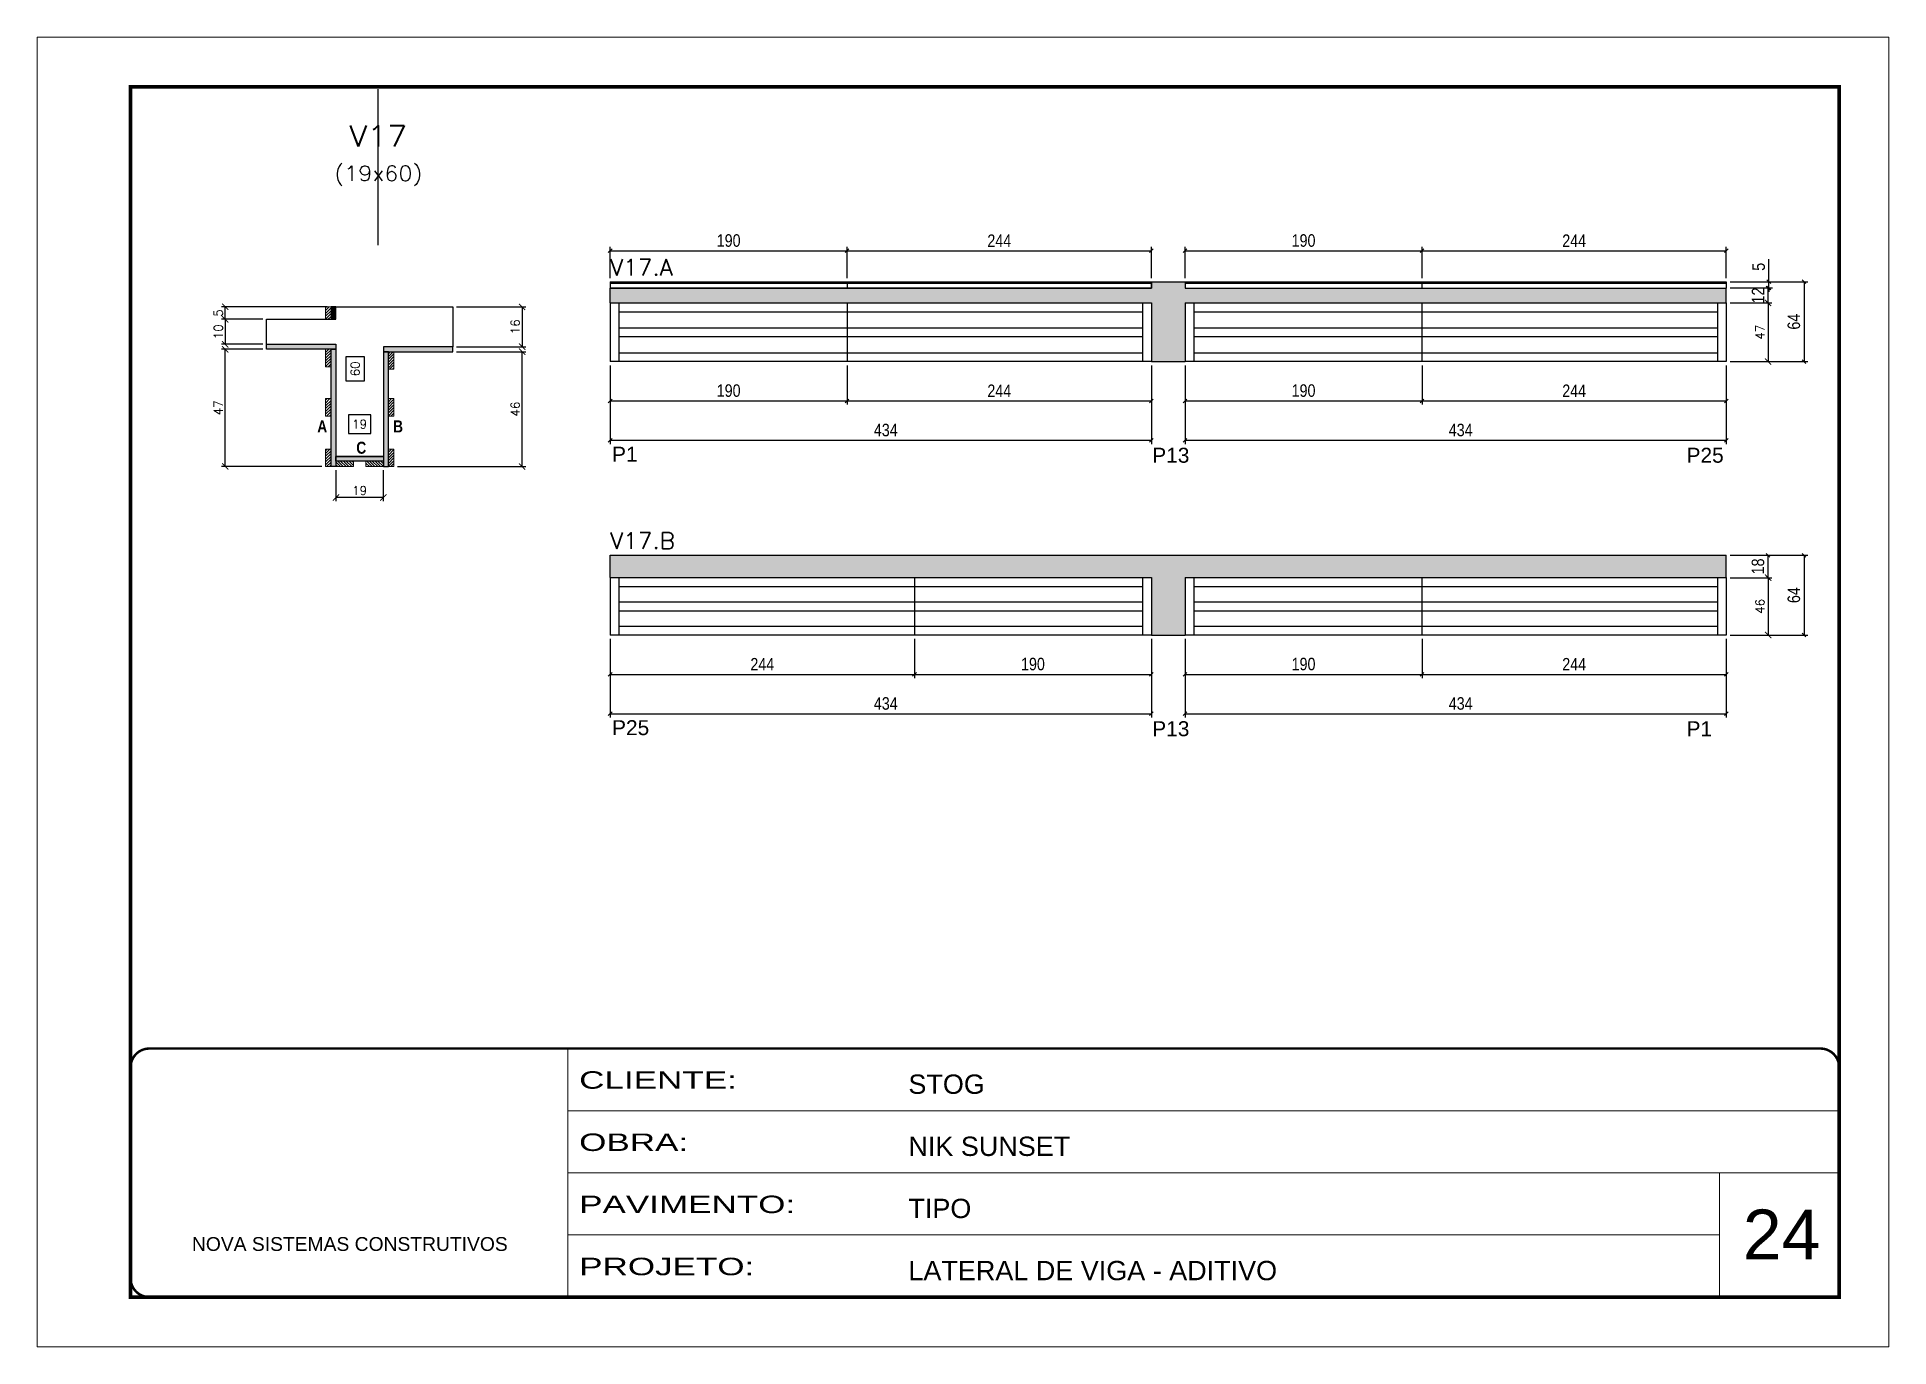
# Model space of a CAD drawing. Extents: x -10448 to -1189, y -11772 to 17235.
# Drawn here: x -5680 to -4195, y 10051 to 11101 of the extents above; entities that cross this region are included whole.
import ezdxf
from ezdxf.enums import TextEntityAlignment as Align

# ---------------------------------------------------------------- set-up
doc = ezdxf.new("R2010")
doc.units = 0
for name, pattern in [('CONTINUO', [0]), ('DASHED', [0.75, 0.5, -0.25]), ('HIDDEN', [0.375, 0.25, -0.125])]:
    doc.linetypes.add(name, pattern=pattern)
for name, color, linetype in [('5', 5, 'Continuous'), ('COTA', 241, 'Continuous'), ('Cota Seção (2x)', 4, 'Continuous'), ('detalhes', 4, 'Continuous'), ('Painéis', 200, 'Continuous'), ('SARR_2.2x7', 40, 'Continuous'), ('SARR_EDITAR', 141, 'Continuous'), ('Texto de Titulo', 7, 'Continuous'), ('Texto Qtd Sarr', 242, 'Continuous')]:
    doc.layers.add(name, color=color, linetype=linetype)
for name, color, linetype, lineweight in [('CARIMBO', 255, 'Continuous', 9), ('CONCRETO', 251, 'Continuous', 25), ('Folhas', 255, 'Continuous', 9), ('Hachura', 251, 'Continuous', 9), ('Madeira', 126, 'Continuous', 18), ('SARRAFO DE PRESSAO', 251, 'DASHED', 9), ('Texto Seção', 7, 'Continuous', 15)]:
    doc.layers.add(name, color=color, linetype=linetype, lineweight=lineweight)
doc.styles.add('ARIAL', font='arial.ttf')
doc.styles.add('COTA TECNICA', font='techl___.ttf', dxfattribs={"height": 10})
doc.styles.add('REGUA-120', font='ROMANS.shx', dxfattribs={"height": 15})
doc.styles.add('Romans', font='romans.shx')
doc.styles.get("Standard").update_dxf_attribs({"font": 'arial.ttf'})
doc.styles.add('TECNICA', font='techb___.ttf', dxfattribs={"height": 10})
doc.styles.add('Tecnologia', font='')
doc.styles.get('Tecnologia').set_extended_font_data('Forgotten Futurist')
doc.dimstyles.new('Cota Paínel', dxfattribs={"dimtxt": 7, "dimasz": 5, "dimexe": 3, "dimexo": 3, "dimgap": 3, "dimtad": 1, "dimdec": 1, "dimzin": 12, "dimdsep": 46, "dimtxsty": 'Romans', "dimblk": 'ARCHTICK', "dimcen": 0, "dimclrd": 4, "dimclre": 4, "dimclrt": 1, "dimadec": 1, "dimazin": 3, "dimtfac": 1, "dimtdec": 1, "dimtmove": 0, "dimatfit": 3, "dimldrblk": 'OBLIQUE', "dimfxl": 1, "dimtolj": 1, "dimtzin": 12, "dimarcsym": 0})
doc.dimstyles.new('Cota Seção (2x)', dxfattribs={"dimtxt": 7, "dimasz": 5, "dimexe": 3, "dimexo": 3, "dimgap": 2, "dimtad": 3, "dimdec": 1, "dimlfac": 0.5, "dimzin": 12, "dimdsep": 46, "dimtxsty": 'Romans', "dimblk": 'ARCHTICK', "dimcen": 0, "dimclrd": 4, "dimclre": 4, "dimclrt": 1, "dimadec": 1, "dimazin": 3, "dimtfac": 1, "dimtdec": 1, "dimtmove": 0, "dimatfit": 3, "dimldrblk": 'OBLIQUE', "dimfxl": 1, "dimtolj": 1, "dimtzin": 12, "dimarcsym": 0})
doc.dimstyles.new('Cota Seção interna', dxfattribs={"dimtxt": 7, "dimasz": 6, "dimexe": 0.18, "dimexo": 2, "dimgap": -4, "dimtad": 3, "dimdec": 1, "dimlfac": 0.5, "dimzin": 12, "dimdsep": 46, "dimtxsty": 'Romans', "dimblk": 'ARCHTICK', "dimcen": 0.09, "dimse1": 1, "dimse2": 1, "dimsd1": 1, "dimsd2": 1, "dimclrd": 180, "dimclre": 5, "dimclrt": 1, "dimadec": 0, "dimazin": 3, "dimtfac": 1, "dimtdec": 1, "dimtofl": 0, "dimtmove": 0, "dimatfit": 3, "dimldrblk": 'ARCHTICK', "dimfxl": 1, "dimtolj": 1, "dimtzin": 0, "dimarcsym": 0})
doc.dimstyles.new('PAINEL', dxfattribs={"dimtxt": 10, "dimasz": 3, "dimexe": 3, "dimexo": 3, "dimgap": 3, "dimtad": 1, "dimdec": 1, "dimzin": 12, "dimdsep": 46, "dimtxsty": 'COTA TECNICA', "dimblk1": 'OBLIQUE', "dimblk2": 'OBLIQUE', "dimsah": 1, "dimcen": 0.9, "dimclrd": 4, "dimclre": 4, "dimclrt": 240, "dimadec": 1, "dimazin": 3, "dimtfac": 1, "dimtdec": 1, "dimtmove": 0, "dimatfit": 3, "dimfxl": 1, "dimtolj": 1, "dimtzin": 12, "dimarcsym": 0})
pattern_1 = [(45, (2849.9704, 33809.283), (-1.12253202, 1.12253202), [])]
pattern_2 = [(45, (2849.9704, 33849.755), (-1.12253202, 1.12253202), [])]

msp = doc.modelspace()

# ---------------------------------------------------------------- texts
at = {"layer": '5', "linetype": 'Continuous'}
for s, p in [('P1', (-5218.71, 10760.96)), ('P13', (-4785.55, 10760.13)), ('P25', (-4357.11, 10760.13)), ('P25', (-5218.71, 10541.77)), ('P13', (-4785.55, 10540.94)), ('P1', (-4357.11, 10540.94))]:
    msp.add_text(s, height=12, rotation=0.00004, dxfattribs=at).set_placement(p)
at = {"layer": 'CARIMBO', "style": 'ARIAL'}
msp.add_text('24', height=40, dxfattribs=at).set_placement((-4311.92, 10121.5))
at = {"layer": 'detalhes', "style": 'TECNICA'}
for s, p in [('A', (-5455.07, 10784.44)), ('B', (-5394.23, 10784.45)), ('C', (-5423.77, 10767.35))]:
    msp.add_text(s, height=9.6, dxfattribs=at).set_placement(p)
at = {"layer": 'Texto Seção', "style": 'REGUA-120', "width": 1.05}
for s, p in [('V17.A', (-5220.24, 10910.28)), ('V17.B', (-5220.24, 10691.1))]:
    msp.add_text(s, height=13, dxfattribs=at).set_placement(p)

# ---------------------------------------------------------------- blocks, each defined once
blk = doc.blocks.new('9999999999')
at = {"color": 30, "linetype": 'CONTINUO'}
for p, q in [((98564.6, 34230.2), (98564.6, 34429.4)), ((98564.6, 34379.6), (99584, 34379.6)), ((98564.6, 34329.8), (99488, 34329.8)), ((99584, 34329.8), (99488, 34329.8)), ((99488, 34329.8), (99488, 34230.2)), ((98564.6, 34280), (99488, 34280))]:
    blk.add_line(p, q, dxfattribs=at)
at = {"color": 30, "linetype": 'CONTINUO', "const_width": 2}
blk.add_lwpolyline([(99584, 34230.2), (99584, 34414.4, 0.414214), (99569, 34429.4), (98229, 34429.4, 0.414214), (98214, 34414.4), (98214, 34245.2, 0.414214), (98229, 34230.2), (99584, 34230.2)], format="xyb", dxfattribs=at)
at = {"layer": 'Folhas'}
blk.add_lwpolyline([(98139, 34190.2), (99624, 34190.2), (99624, 35240.2), (98139, 35240.2)], close=True, dxfattribs=at)
at = {"layer": 'Folhas', "color": 30, "const_width": 3}
blk.add_lwpolyline([(98214, 34230.2), (99584, 34230.2), (99584, 35200.2), (98214, 35200.2)], close=True, dxfattribs=at)
at = {"color": 7, "linetype": 'Continuous', "ltscale": 5, "style": 'ARIAL'}
for s, height, p in [('STOG', 15.48, (98837.7, 34393.1)), ('NIK SUNSET', 15.48, (98837.7, 34343.3)), ('TIPO', 15.48, (98837.7, 34293.5)), ('NOVA SISTEMAS CONSTRUTIVOS', 11.059, (98263.2, 34267.2)), ('LATERAL DE VIGA - ADITIVO', 15.483, (98837.7, 34243.7))]:
    blk.add_text(s, height=height, dxfattribs=at).set_placement(p)
at = {"layer": 'Folhas', "color": 7, "style": 'Tecnologia', "width": 1.5}
for s, p in [('CLIENTE:', (98573.7, 34397.2)), ('OBRA:', (98573.7, 34347.3)), ('PAVIMENTO:', (98573.7, 34297.5)), ('PROJETO:', (98573.7, 34247.7))]:
    blk.add_text(s, height=14, dxfattribs=at).set_placement(p)
blk = doc.blocks.new('titulo1')
at = {"layer": 'Defpoints', "color": 252, "linetype": 'HIDDEN', "ltscale": 2}
blk.add_line((0, 0), (0, 125), dxfattribs=at)
at = {"layer": 'Defpoints', "style": 'Romans', "oblique": 15}
blk.add_attdef('FOLHA', text='', height=10, dxfattribs=at).set_placement((0, 15.6), align=Align.MIDDLE_CENTER)
at = {"layer": 'Texto Qtd Sarr', "color": 3, "style": 'Romans', "oblique": 15}
for tag, height, p in [('TITULO', 17, (0, 71.4)), ('SEÇÃO', 12, (0, 41.5))]:
    blk.add_attdef(tag, text='', height=height, dxfattribs=at).set_placement(p, align=Align.MIDDLE_CENTER)
blk = doc.blocks.new('_Oblique')
at = {"color": 0, "linetype": 'ByBlock', "lineweight": -2}
blk.add_line((-0.5, -0.5), (0.5, 0.5), dxfattribs=at)
blk = doc.blocks.new('*D611')
at = {"layer": 'COTA', "color": 4, "linetype": 'ByBlock', "lineweight": -2, "transparency": 16777216}
for p, q in [((-5220.2, 10838.2), (-5220.2, 10806.7)), ((-5030.2, 10838.2), (-5030.2, 10806.7)), ((-5220.2, 10809.7), (-5030.2, 10809.7))]:
    blk.add_line(p, q, dxfattribs=at)
at = {"layer": 'Defpoints', "color": 0, "linetype": 'ByBlock', "transparency": 16777216}
for p in [(-5220.2, 10841.2), (-5030.2, 10841.2), (-5030.2, 10809.7)]:
    blk.add_point(p, dxfattribs=at)
at = {"layer": 'COTA', "color": 4, "linetype": 'ByBlock', "lineweight": -2, "transparency": 16777216, "xscale": 3, "yscale": 3, "zscale": 3, "rotation": 180}
blk.add_blockref('_Oblique', (-5220.2, 10809.7), dxfattribs=at)
at = {"layer": 'COTA', "color": 4, "linetype": 'ByBlock', "lineweight": -2, "transparency": 16777216, "xscale": 3, "yscale": 3, "zscale": 3}
blk.add_blockref('_Oblique', (-5030.2, 10809.7), dxfattribs=at)
at = {"layer": 'COTA', "color": 240, "linetype": 'ByBlock', "transparency": 16777216, "insert": (-5125.2, 10817.9), "char_height": 10, "attachment_point": 5, "style": 'COTA TECNICA'}
blk.add_mtext('\\A1;190', dxfattribs=at)
blk = doc.blocks.new('*D612')
at = {"layer": 'COTA', "color": 4, "linetype": 'ByBlock', "lineweight": -2, "transparency": 16777216}
for p, q in [((-5030.2, 10838.2), (-5030.2, 10806.7)), ((-4786.2, 10838.2), (-4786.2, 10806.7)), ((-5030.2, 10809.7), (-4786.2, 10809.7))]:
    blk.add_line(p, q, dxfattribs=at)
at = {"layer": 'Defpoints', "color": 0, "linetype": 'ByBlock', "transparency": 16777216}
for p in [(-5030.2, 10841.2), (-4786.2, 10841.2), (-4786.2, 10809.7)]:
    blk.add_point(p, dxfattribs=at)
at = {"layer": 'COTA', "color": 4, "linetype": 'ByBlock', "lineweight": -2, "transparency": 16777216, "xscale": 3, "yscale": 3, "zscale": 3, "rotation": 180}
blk.add_blockref('_Oblique', (-5030.2, 10809.7), dxfattribs=at)
at = {"layer": 'COTA', "color": 4, "linetype": 'ByBlock', "lineweight": -2, "transparency": 16777216, "xscale": 3, "yscale": 3, "zscale": 3}
blk.add_blockref('_Oblique', (-4786.2, 10809.7), dxfattribs=at)
at = {"layer": 'COTA', "color": 240, "linetype": 'ByBlock', "transparency": 16777216, "insert": (-4908.2, 10817.8), "char_height": 10, "attachment_point": 5, "style": 'COTA TECNICA'}
blk.add_mtext('\\A1;244', dxfattribs=at)
blk = doc.blocks.new('*D602')
at = {"layer": 'COTA', "color": 4, "linetype": 'ByBlock', "lineweight": -2, "transparency": 16777216}
for p, q in [((-5220.2, 10838.2), (-5220.2, 10775.1)), ((-4786.2, 10838.2), (-4786.2, 10775.1)), ((-5220.2, 10778.1), (-4786.2, 10778.1))]:
    blk.add_line(p, q, dxfattribs=at)
at = {"layer": 'Defpoints', "color": 0, "linetype": 'ByBlock', "transparency": 16777216}
for p in [(-5220.2, 10841.2), (-4786.2, 10841.2), (-4786.2, 10778.1)]:
    blk.add_point(p, dxfattribs=at)
at = {"layer": 'COTA', "color": 4, "linetype": 'ByBlock', "lineweight": -2, "transparency": 16777216, "xscale": 3, "yscale": 3, "zscale": 3, "rotation": 180}
blk.add_blockref('_Oblique', (-5220.2, 10778.1), dxfattribs=at)
at = {"layer": 'COTA', "color": 4, "linetype": 'ByBlock', "lineweight": -2, "transparency": 16777216, "xscale": 3, "yscale": 3, "zscale": 3}
blk.add_blockref('_Oblique', (-4786.2, 10778.1), dxfattribs=at)
at = {"layer": 'COTA', "color": 240, "linetype": 'ByBlock', "transparency": 16777216, "insert": (-4999.2, 10786.3), "char_height": 10, "attachment_point": 5, "style": 'COTA TECNICA'}
blk.add_mtext('\\A1;434', dxfattribs=at)
blk = doc.blocks.new('*D613')
at = {"layer": 'COTA', "color": 4, "linetype": 'ByBlock', "lineweight": -2, "transparency": 16777216}
for p, q in [((-4759.2, 10838.2), (-4759.2, 10806.7)), ((-4569.2, 10838.2), (-4569.2, 10806.7)), ((-4759.2, 10809.7), (-4569.2, 10809.7))]:
    blk.add_line(p, q, dxfattribs=at)
at = {"layer": 'Defpoints', "color": 0, "linetype": 'ByBlock', "transparency": 16777216}
for p in [(-4759.2, 10841.2), (-4569.2, 10841.2), (-4569.2, 10809.7)]:
    blk.add_point(p, dxfattribs=at)
at = {"layer": 'COTA', "color": 4, "linetype": 'ByBlock', "lineweight": -2, "transparency": 16777216, "xscale": 3, "yscale": 3, "zscale": 3, "rotation": 180}
blk.add_blockref('_Oblique', (-4759.2, 10809.7), dxfattribs=at)
at = {"layer": 'COTA', "color": 4, "linetype": 'ByBlock', "lineweight": -2, "transparency": 16777216, "xscale": 3, "yscale": 3, "zscale": 3}
blk.add_blockref('_Oblique', (-4569.2, 10809.7), dxfattribs=at)
at = {"layer": 'COTA', "color": 240, "linetype": 'ByBlock', "transparency": 16777216, "insert": (-4664.2, 10817.9), "char_height": 10, "attachment_point": 5, "style": 'COTA TECNICA'}
blk.add_mtext('\\A1;190', dxfattribs=at)
blk = doc.blocks.new('*D614')
at = {"layer": 'COTA', "color": 4, "linetype": 'ByBlock', "lineweight": -2, "transparency": 16777216}
for p, q in [((-4569.2, 10838.2), (-4569.2, 10806.7)), ((-4325.2, 10838.2), (-4325.2, 10806.7)), ((-4569.2, 10809.7), (-4325.2, 10809.7))]:
    blk.add_line(p, q, dxfattribs=at)
at = {"layer": 'Defpoints', "color": 0, "linetype": 'ByBlock', "transparency": 16777216}
for p in [(-4569.2, 10841.2), (-4325.2, 10841.2), (-4325.2, 10809.7)]:
    blk.add_point(p, dxfattribs=at)
at = {"layer": 'COTA', "color": 4, "linetype": 'ByBlock', "lineweight": -2, "transparency": 16777216, "xscale": 3, "yscale": 3, "zscale": 3, "rotation": 180}
blk.add_blockref('_Oblique', (-4569.2, 10809.7), dxfattribs=at)
at = {"layer": 'COTA', "color": 4, "linetype": 'ByBlock', "lineweight": -2, "transparency": 16777216, "xscale": 3, "yscale": 3, "zscale": 3}
blk.add_blockref('_Oblique', (-4325.2, 10809.7), dxfattribs=at)
at = {"layer": 'COTA', "color": 240, "linetype": 'ByBlock', "transparency": 16777216, "insert": (-4447.2, 10817.8), "char_height": 10, "attachment_point": 5, "style": 'COTA TECNICA'}
blk.add_mtext('\\A1;244', dxfattribs=at)
blk = doc.blocks.new('*D603')
at = {"layer": 'COTA', "color": 4, "linetype": 'ByBlock', "lineweight": -2, "transparency": 16777216}
for p, q in [((-4759.2, 10838.2), (-4759.2, 10775.1)), ((-4325.2, 10838.2), (-4325.2, 10775.1)), ((-4759.2, 10778.1), (-4325.2, 10778.1))]:
    blk.add_line(p, q, dxfattribs=at)
at = {"layer": 'Defpoints', "color": 0, "linetype": 'ByBlock', "transparency": 16777216}
for p in [(-4759.2, 10841.2), (-4325.2, 10841.2), (-4325.2, 10778.1)]:
    blk.add_point(p, dxfattribs=at)
at = {"layer": 'COTA', "color": 4, "linetype": 'ByBlock', "lineweight": -2, "transparency": 16777216, "xscale": 3, "yscale": 3, "zscale": 3, "rotation": 180}
blk.add_blockref('_Oblique', (-4759.2, 10778.1), dxfattribs=at)
at = {"layer": 'COTA', "color": 4, "linetype": 'ByBlock', "lineweight": -2, "transparency": 16777216, "xscale": 3, "yscale": 3, "zscale": 3}
blk.add_blockref('_Oblique', (-4325.2, 10778.1), dxfattribs=at)
at = {"layer": 'COTA', "color": 240, "linetype": 'ByBlock', "transparency": 16777216, "insert": (-4538.2, 10786.3), "char_height": 10, "attachment_point": 5, "style": 'COTA TECNICA'}
blk.add_mtext('\\A1;434', dxfattribs=at)
blk = doc.blocks.new('*D615')
at = {"layer": 'COTA', "color": 4, "linetype": 'ByBlock', "lineweight": -2, "transparency": 16777216}
for p, q in [((-4759.2, 10908.2), (-4759.2, 10933.1)), ((-4759.2, 10930.1), (-4569.2, 10930.1)), ((-4569.2, 10908.2), (-4569.2, 10933.1))]:
    blk.add_line(p, q, dxfattribs=at)
at = {"layer": 'Defpoints', "color": 0, "linetype": 'ByBlock', "transparency": 16777216}
for p in [(-4569.2, 10930.1), (-4759.2, 10905.2), (-4569.2, 10905.2)]:
    blk.add_point(p, dxfattribs=at)
at = {"layer": 'COTA', "color": 4, "linetype": 'ByBlock', "lineweight": -2, "transparency": 16777216, "xscale": 3, "yscale": 3, "zscale": 3, "rotation": 180}
blk.add_blockref('_Oblique', (-4759.2, 10930.1), dxfattribs=at)
at = {"layer": 'COTA', "color": 4, "linetype": 'ByBlock', "lineweight": -2, "transparency": 16777216, "xscale": 3, "yscale": 3, "zscale": 3}
blk.add_blockref('_Oblique', (-4569.2, 10930.1), dxfattribs=at)
at = {"layer": 'COTA', "color": 240, "linetype": 'ByBlock', "transparency": 16777216, "insert": (-4664.2, 10938.2), "char_height": 10, "attachment_point": 5, "style": 'COTA TECNICA'}
blk.add_mtext('\\A1;190', dxfattribs=at)
blk = doc.blocks.new('*D616')
at = {"layer": 'COTA', "color": 4, "linetype": 'ByBlock', "lineweight": -2, "transparency": 16777216}
for p, q in [((-4569.2, 10908.2), (-4569.2, 10933.1)), ((-4569.2, 10930.1), (-4325.2, 10930.1)), ((-4325.2, 10908.2), (-4325.2, 10933.1))]:
    blk.add_line(p, q, dxfattribs=at)
at = {"layer": 'Defpoints', "color": 0, "linetype": 'ByBlock', "transparency": 16777216}
for p in [(-4325.2, 10930.1), (-4569.2, 10905.2), (-4325.2, 10905.2)]:
    blk.add_point(p, dxfattribs=at)
at = {"layer": 'COTA', "color": 4, "linetype": 'ByBlock', "lineweight": -2, "transparency": 16777216, "xscale": 3, "yscale": 3, "zscale": 3, "rotation": 180}
blk.add_blockref('_Oblique', (-4569.2, 10930.1), dxfattribs=at)
at = {"layer": 'COTA', "color": 4, "linetype": 'ByBlock', "lineweight": -2, "transparency": 16777216, "xscale": 3, "yscale": 3, "zscale": 3}
blk.add_blockref('_Oblique', (-4325.2, 10930.1), dxfattribs=at)
at = {"layer": 'COTA', "color": 240, "linetype": 'ByBlock', "transparency": 16777216, "insert": (-4447.2, 10938.1), "char_height": 10, "attachment_point": 5, "style": 'COTA TECNICA'}
blk.add_mtext('\\A1;244', dxfattribs=at)
blk = doc.blocks.new('*D617')
at = {"layer": 'COTA', "color": 4, "linetype": 'ByBlock', "lineweight": -2, "transparency": 16777216}
for p, q in [((-5220.2, 10908.2), (-5220.2, 10933.1)), ((-5220.2, 10930.1), (-5030.2, 10930.1)), ((-5030.2, 10908.2), (-5030.2, 10933.1))]:
    blk.add_line(p, q, dxfattribs=at)
at = {"layer": 'Defpoints', "color": 0, "linetype": 'ByBlock', "transparency": 16777216}
for p in [(-5030.2, 10930.1), (-5220.2, 10905.2), (-5030.2, 10905.2)]:
    blk.add_point(p, dxfattribs=at)
at = {"layer": 'COTA', "color": 4, "linetype": 'ByBlock', "lineweight": -2, "transparency": 16777216, "xscale": 3, "yscale": 3, "zscale": 3, "rotation": 180}
blk.add_blockref('_Oblique', (-5220.2, 10930.1), dxfattribs=at)
at = {"layer": 'COTA', "color": 4, "linetype": 'ByBlock', "lineweight": -2, "transparency": 16777216, "xscale": 3, "yscale": 3, "zscale": 3}
blk.add_blockref('_Oblique', (-5030.2, 10930.1), dxfattribs=at)
at = {"layer": 'COTA', "color": 240, "linetype": 'ByBlock', "transparency": 16777216, "insert": (-5125.2, 10938.2), "char_height": 10, "attachment_point": 5, "style": 'COTA TECNICA'}
blk.add_mtext('\\A1;190', dxfattribs=at)
blk = doc.blocks.new('*D604')
at = {"layer": 'COTA', "color": 4, "linetype": 'ByBlock', "lineweight": -2, "transparency": 16777216}
for p, q in [((-5030.2, 10908.2), (-5030.2, 10933.1)), ((-5030.2, 10930.1), (-4786.2, 10930.1)), ((-4786.2, 10908.2), (-4786.2, 10933.1))]:
    blk.add_line(p, q, dxfattribs=at)
at = {"layer": 'Defpoints', "color": 0, "linetype": 'ByBlock', "transparency": 16777216}
for p in [(-4786.2, 10930.1), (-5030.2, 10905.2), (-4786.2, 10905.2)]:
    blk.add_point(p, dxfattribs=at)
at = {"layer": 'COTA', "color": 4, "linetype": 'ByBlock', "lineweight": -2, "transparency": 16777216, "xscale": 3, "yscale": 3, "zscale": 3, "rotation": 180}
blk.add_blockref('_Oblique', (-5030.2, 10930.1), dxfattribs=at)
at = {"layer": 'COTA', "color": 4, "linetype": 'ByBlock', "lineweight": -2, "transparency": 16777216, "xscale": 3, "yscale": 3, "zscale": 3}
blk.add_blockref('_Oblique', (-4786.2, 10930.1), dxfattribs=at)
at = {"layer": 'COTA', "color": 240, "linetype": 'ByBlock', "transparency": 16777216, "insert": (-4908.2, 10938.1), "char_height": 10, "attachment_point": 5, "style": 'COTA TECNICA'}
blk.add_mtext('\\A1;244', dxfattribs=at)
blk = doc.blocks.new('_ArchTick')
at = {"color": 0, "linetype": 'ByBlock', "const_width": 0.15}
blk.add_lwpolyline([(-0.5, -0.5), (0.5, 0.5)], dxfattribs=at)
blk = doc.blocks.new('*D605')
at = {"layer": 'COTA', "color": 4, "lineweight": -2, "transparency": 16777216}
for p, q in [((-4322.2, 10888.2), (-4288.7, 10888.2)), ((-4291.7, 10888.2), (-4291.7, 10841.2)), ((-4322.2, 10841.2), (-4288.7, 10841.2))]:
    blk.add_line(p, q, dxfattribs=at)
at = {"layer": 'Defpoints', "color": 0, "transparency": 16777216}
for p in [(-4325.2, 10888.2), (-4325.2, 10841.2), (-4291.7, 10841.2)]:
    blk.add_point(p, dxfattribs=at)
at = {"layer": 'COTA', "color": 4, "lineweight": -2, "transparency": 16777216, "xscale": 5, "yscale": 5, "zscale": 5}
for p, rotation in [((-4291.7, 10888.2), 90), ((-4291.7, 10841.2), 270)]:
    blk.add_blockref('_ArchTick', p, dxfattribs=dict(at, rotation=rotation))
at = {"layer": 'COTA', "color": 1, "transparency": 16777216, "insert": (-4298.2, 10864.7), "char_height": 7, "attachment_point": 5, "rotation": 90, "style": 'Romans'}
blk.add_mtext('\\A1;47', dxfattribs=at)
blk = doc.blocks.new('*D606')
at = {"layer": 'COTA', "color": 4, "linetype": 'ByBlock', "lineweight": -2, "transparency": 16777216}
for p, q in [((-4322.2, 10900.2), (-4288.7, 10900.2)), ((-4291.7, 10888.2), (-4291.7, 10900.2)), ((-4322.2, 10888.2), (-4288.7, 10888.2))]:
    blk.add_line(p, q, dxfattribs=at)
at = {"layer": 'Defpoints', "color": 0, "linetype": 'ByBlock', "transparency": 16777216}
for p in [(-4325.2, 10900.2), (-4291.7, 10900.2), (-4325.2, 10888.2)]:
    blk.add_point(p, dxfattribs=at)
at = {"layer": 'COTA', "color": 4, "linetype": 'ByBlock', "lineweight": -2, "transparency": 16777216, "xscale": 3, "yscale": 3, "zscale": 3}
for p, rotation in [((-4291.7, 10900.2), 90), ((-4291.7, 10888.2), 270)]:
    blk.add_blockref('_Oblique', p, dxfattribs=dict(at, rotation=rotation))
at = {"layer": 'COTA', "color": 240, "linetype": 'ByBlock', "transparency": 16777216, "insert": (-4299.8, 10894.2), "char_height": 10, "attachment_point": 5, "rotation": 90, "style": 'COTA TECNICA'}
blk.add_mtext('\\A1;12', dxfattribs=at)
blk = doc.blocks.new('*D607')
at = {"layer": 'COTA', "color": 4, "linetype": 'ByBlock', "lineweight": -2, "transparency": 16777216}
for p, q in [((-4322.2, 10905.2), (-4259.9, 10905.2)), ((-4262.9, 10905.2), (-4262.9, 10841.2)), ((-4322.2, 10841.2), (-4259.9, 10841.2))]:
    blk.add_line(p, q, dxfattribs=at)
at = {"layer": 'Defpoints', "color": 0, "linetype": 'ByBlock', "transparency": 16777216}
for p in [(-4325.2, 10905.2), (-4325.2, 10841.2), (-4262.9, 10841.2)]:
    blk.add_point(p, dxfattribs=at)
at = {"layer": 'COTA', "color": 4, "linetype": 'ByBlock', "lineweight": -2, "transparency": 16777216, "xscale": 3, "yscale": 3, "zscale": 3}
for p, rotation in [((-4262.9, 10905.2), 90), ((-4262.9, 10841.2), 270)]:
    blk.add_blockref('_Oblique', p, dxfattribs=dict(at, rotation=rotation))
at = {"layer": 'COTA', "color": 240, "linetype": 'ByBlock', "transparency": 16777216, "insert": (-4271, 10873.2), "char_height": 10, "attachment_point": 5, "rotation": 90, "style": 'COTA TECNICA'}
blk.add_mtext('\\A1;64', dxfattribs=at)
blk = doc.blocks.new('*D608')
at = {"layer": 'COTA', "color": 4, "linetype": 'ByBlock', "lineweight": -2, "transparency": 16777216}
for p, q in [((-4291.1, 10905.2), (-4291.1, 10923.3)), ((-4322.2, 10905.2), (-4288.1, 10905.2)), ((-4322.2, 10900.2), (-4288.1, 10900.2)), ((-4291.1, 10900.2), (-4291.1, 10905.2)), ((-4291.1, 10900.2), (-4291.1, 10897.2))]:
    blk.add_line(p, q, dxfattribs=at)
at = {"layer": 'Defpoints', "color": 0, "linetype": 'ByBlock', "transparency": 16777216}
for p in [(-4325.2, 10905.2), (-4325.2, 10900.2), (-4291.1, 10905.2)]:
    blk.add_point(p, dxfattribs=at)
at = {"layer": 'COTA', "color": 4, "linetype": 'ByBlock', "lineweight": -2, "transparency": 16777216, "xscale": 3, "yscale": 3, "zscale": 3}
for p, rotation in [((-4291.1, 10905.2), 270), ((-4291.1, 10900.2), 90)]:
    blk.add_blockref('_Oblique', p, dxfattribs=dict(at, rotation=rotation))
at = {"layer": 'COTA', "color": 240, "linetype": 'ByBlock', "transparency": 16777216, "insert": (-4299.2, 10917.2), "char_height": 10, "attachment_point": 5, "rotation": 90, "style": 'COTA TECNICA'}
blk.add_mtext('\\A1;5', dxfattribs=at)
blk = doc.blocks.new('*D618')
at = {"layer": 'COTA', "color": 4, "linetype": 'ByBlock', "lineweight": -2, "transparency": 16777216}
for p, q in [((-5220.2, 10619), (-5220.2, 10587.5)), ((-4976.2, 10619), (-4976.2, 10587.5)), ((-5220.2, 10590.5), (-4976.2, 10590.5))]:
    blk.add_line(p, q, dxfattribs=at)
at = {"layer": 'Defpoints', "color": 0, "linetype": 'ByBlock', "transparency": 16777216}
for p in [(-5220.2, 10622), (-4976.2, 10622), (-4976.2, 10590.5)]:
    blk.add_point(p, dxfattribs=at)
at = {"layer": 'COTA', "color": 4, "linetype": 'ByBlock', "lineweight": -2, "transparency": 16777216, "xscale": 3, "yscale": 3, "zscale": 3, "rotation": 180}
blk.add_blockref('_Oblique', (-5220.2, 10590.5), dxfattribs=at)
at = {"layer": 'COTA', "color": 4, "linetype": 'ByBlock', "lineweight": -2, "transparency": 16777216, "xscale": 3, "yscale": 3, "zscale": 3}
blk.add_blockref('_Oblique', (-4976.2, 10590.5), dxfattribs=at)
at = {"layer": 'COTA', "color": 240, "linetype": 'ByBlock', "transparency": 16777216, "insert": (-5098.2, 10598.6), "char_height": 10, "attachment_point": 5, "style": 'COTA TECNICA'}
blk.add_mtext('\\A1;244', dxfattribs=at)
blk = doc.blocks.new('*D619')
at = {"layer": 'COTA', "color": 4, "linetype": 'ByBlock', "lineweight": -2, "transparency": 16777216}
for p, q in [((-4976.2, 10619), (-4976.2, 10587.5)), ((-4786.2, 10619), (-4786.2, 10587.5)), ((-4976.2, 10590.5), (-4786.2, 10590.5))]:
    blk.add_line(p, q, dxfattribs=at)
at = {"layer": 'Defpoints', "color": 0, "linetype": 'ByBlock', "transparency": 16777216}
for p in [(-4976.2, 10622), (-4786.2, 10622), (-4786.2, 10590.5)]:
    blk.add_point(p, dxfattribs=at)
at = {"layer": 'COTA', "color": 4, "linetype": 'ByBlock', "lineweight": -2, "transparency": 16777216, "xscale": 3, "yscale": 3, "zscale": 3, "rotation": 180}
blk.add_blockref('_Oblique', (-4976.2, 10590.5), dxfattribs=at)
at = {"layer": 'COTA', "color": 4, "linetype": 'ByBlock', "lineweight": -2, "transparency": 16777216, "xscale": 3, "yscale": 3, "zscale": 3}
blk.add_blockref('_Oblique', (-4786.2, 10590.5), dxfattribs=at)
at = {"layer": 'COTA', "color": 240, "linetype": 'ByBlock', "transparency": 16777216, "insert": (-4881.2, 10598.7), "char_height": 10, "attachment_point": 5, "style": 'COTA TECNICA'}
blk.add_mtext('\\A1;190', dxfattribs=at)
blk = doc.blocks.new('*D609')
at = {"layer": 'COTA', "color": 4, "linetype": 'ByBlock', "lineweight": -2, "transparency": 16777216}
for p, q in [((-5220.2, 10619), (-5220.2, 10555.9)), ((-4786.2, 10619), (-4786.2, 10555.9)), ((-5220.2, 10558.9), (-4786.2, 10558.9))]:
    blk.add_line(p, q, dxfattribs=at)
at = {"layer": 'Defpoints', "color": 0, "linetype": 'ByBlock', "transparency": 16777216}
for p in [(-5220.2, 10622), (-4786.2, 10622), (-4786.2, 10558.9)]:
    blk.add_point(p, dxfattribs=at)
at = {"layer": 'COTA', "color": 4, "linetype": 'ByBlock', "lineweight": -2, "transparency": 16777216, "xscale": 3, "yscale": 3, "zscale": 3, "rotation": 180}
blk.add_blockref('_Oblique', (-5220.2, 10558.9), dxfattribs=at)
at = {"layer": 'COTA', "color": 4, "linetype": 'ByBlock', "lineweight": -2, "transparency": 16777216, "xscale": 3, "yscale": 3, "zscale": 3}
blk.add_blockref('_Oblique', (-4786.2, 10558.9), dxfattribs=at)
at = {"layer": 'COTA', "color": 240, "linetype": 'ByBlock', "transparency": 16777216, "insert": (-4999.2, 10567.1), "char_height": 10, "attachment_point": 5, "style": 'COTA TECNICA'}
blk.add_mtext('\\A1;434', dxfattribs=at)
blk = doc.blocks.new('*D620')
at = {"layer": 'COTA', "color": 4, "linetype": 'ByBlock', "lineweight": -2, "transparency": 16777216}
for p, q in [((-4759.2, 10619), (-4759.2, 10587.5)), ((-4569.2, 10619), (-4569.2, 10587.5)), ((-4759.2, 10590.5), (-4569.2, 10590.5))]:
    blk.add_line(p, q, dxfattribs=at)
at = {"layer": 'Defpoints', "color": 0, "linetype": 'ByBlock', "transparency": 16777216}
for p in [(-4759.2, 10622), (-4569.2, 10622), (-4569.2, 10590.5)]:
    blk.add_point(p, dxfattribs=at)
at = {"layer": 'COTA', "color": 4, "linetype": 'ByBlock', "lineweight": -2, "transparency": 16777216, "xscale": 3, "yscale": 3, "zscale": 3, "rotation": 180}
blk.add_blockref('_Oblique', (-4759.2, 10590.5), dxfattribs=at)
at = {"layer": 'COTA', "color": 4, "linetype": 'ByBlock', "lineweight": -2, "transparency": 16777216, "xscale": 3, "yscale": 3, "zscale": 3}
blk.add_blockref('_Oblique', (-4569.2, 10590.5), dxfattribs=at)
at = {"layer": 'COTA', "color": 240, "linetype": 'ByBlock', "transparency": 16777216, "insert": (-4664.2, 10598.7), "char_height": 10, "attachment_point": 5, "style": 'COTA TECNICA'}
blk.add_mtext('\\A1;190', dxfattribs=at)
blk = doc.blocks.new('*D610')
at = {"layer": 'COTA', "color": 4, "linetype": 'ByBlock', "lineweight": -2, "transparency": 16777216}
for p, q in [((-4569.2, 10619), (-4569.2, 10587.5)), ((-4325.2, 10619), (-4325.2, 10587.5)), ((-4569.2, 10590.5), (-4325.2, 10590.5))]:
    blk.add_line(p, q, dxfattribs=at)
at = {"layer": 'Defpoints', "color": 0, "linetype": 'ByBlock', "transparency": 16777216}
for p in [(-4569.2, 10622), (-4325.2, 10622), (-4325.2, 10590.5)]:
    blk.add_point(p, dxfattribs=at)
at = {"layer": 'COTA', "color": 4, "linetype": 'ByBlock', "lineweight": -2, "transparency": 16777216, "xscale": 3, "yscale": 3, "zscale": 3, "rotation": 180}
blk.add_blockref('_Oblique', (-4569.2, 10590.5), dxfattribs=at)
at = {"layer": 'COTA', "color": 4, "linetype": 'ByBlock', "lineweight": -2, "transparency": 16777216, "xscale": 3, "yscale": 3, "zscale": 3}
blk.add_blockref('_Oblique', (-4325.2, 10590.5), dxfattribs=at)
at = {"layer": 'COTA', "color": 240, "linetype": 'ByBlock', "transparency": 16777216, "insert": (-4447.2, 10598.6), "char_height": 10, "attachment_point": 5, "style": 'COTA TECNICA'}
blk.add_mtext('\\A1;244', dxfattribs=at)
blk = doc.blocks.new('*D598')
at = {"layer": 'COTA', "color": 4, "linetype": 'ByBlock', "lineweight": -2, "transparency": 16777216}
for p, q in [((-4759.2, 10619), (-4759.2, 10555.9)), ((-4325.2, 10619), (-4325.2, 10555.9)), ((-4759.2, 10558.9), (-4325.2, 10558.9))]:
    blk.add_line(p, q, dxfattribs=at)
at = {"layer": 'Defpoints', "color": 0, "linetype": 'ByBlock', "transparency": 16777216}
for p in [(-4759.2, 10622), (-4325.2, 10622), (-4325.2, 10558.9)]:
    blk.add_point(p, dxfattribs=at)
at = {"layer": 'COTA', "color": 4, "linetype": 'ByBlock', "lineweight": -2, "transparency": 16777216, "xscale": 3, "yscale": 3, "zscale": 3, "rotation": 180}
blk.add_blockref('_Oblique', (-4759.2, 10558.9), dxfattribs=at)
at = {"layer": 'COTA', "color": 4, "linetype": 'ByBlock', "lineweight": -2, "transparency": 16777216, "xscale": 3, "yscale": 3, "zscale": 3}
blk.add_blockref('_Oblique', (-4325.2, 10558.9), dxfattribs=at)
at = {"layer": 'COTA', "color": 240, "linetype": 'ByBlock', "transparency": 16777216, "insert": (-4538.2, 10567.1), "char_height": 10, "attachment_point": 5, "style": 'COTA TECNICA'}
blk.add_mtext('\\A1;434', dxfattribs=at)
blk = doc.blocks.new('*D599')
at = {"layer": 'COTA', "color": 4, "lineweight": -2, "transparency": 16777216}
for p, q in [((-4322.2, 10668), (-4288.7, 10668)), ((-4291.7, 10668), (-4291.7, 10622)), ((-4322.2, 10622), (-4288.7, 10622))]:
    blk.add_line(p, q, dxfattribs=at)
at = {"layer": 'Defpoints', "color": 0, "transparency": 16777216}
for p in [(-4325.2, 10668), (-4325.2, 10622), (-4291.7, 10622)]:
    blk.add_point(p, dxfattribs=at)
at = {"layer": 'COTA', "color": 4, "lineweight": -2, "transparency": 16777216, "xscale": 5, "yscale": 5, "zscale": 5}
for p, rotation in [((-4291.7, 10668), 90), ((-4291.7, 10622), 270)]:
    blk.add_blockref('_ArchTick', p, dxfattribs=dict(at, rotation=rotation))
at = {"layer": 'COTA', "color": 1, "transparency": 16777216, "insert": (-4298.2, 10645), "char_height": 7, "attachment_point": 5, "rotation": 90, "style": 'Romans'}
blk.add_mtext('\\A1;46', dxfattribs=at)
blk = doc.blocks.new('*D600')
at = {"layer": 'COTA', "color": 4, "linetype": 'ByBlock', "lineweight": -2, "transparency": 16777216}
for p, q in [((-4322.2, 10686), (-4288.7, 10686)), ((-4291.7, 10668), (-4291.7, 10686)), ((-4322.2, 10668), (-4288.7, 10668))]:
    blk.add_line(p, q, dxfattribs=at)
at = {"layer": 'Defpoints', "color": 0, "linetype": 'ByBlock', "transparency": 16777216}
for p in [(-4325.2, 10686), (-4291.7, 10686), (-4325.2, 10668)]:
    blk.add_point(p, dxfattribs=at)
at = {"layer": 'COTA', "color": 4, "linetype": 'ByBlock', "lineweight": -2, "transparency": 16777216, "xscale": 3, "yscale": 3, "zscale": 3}
for p, rotation in [((-4291.7, 10686), 90), ((-4291.7, 10668), 270)]:
    blk.add_blockref('_Oblique', p, dxfattribs=dict(at, rotation=rotation))
at = {"layer": 'COTA', "color": 240, "linetype": 'ByBlock', "transparency": 16777216, "insert": (-4299.8, 10677), "char_height": 10, "attachment_point": 5, "rotation": 90, "style": 'COTA TECNICA'}
blk.add_mtext('\\A1;18', dxfattribs=at)
blk = doc.blocks.new('*D601')
at = {"layer": 'COTA', "color": 4, "linetype": 'ByBlock', "lineweight": -2, "transparency": 16777216}
for p, q in [((-4322.2, 10686), (-4259.9, 10686)), ((-4262.9, 10686), (-4262.9, 10622)), ((-4322.2, 10622), (-4259.9, 10622))]:
    blk.add_line(p, q, dxfattribs=at)
at = {"layer": 'Defpoints', "color": 0, "linetype": 'ByBlock', "transparency": 16777216}
for p in [(-4325.2, 10686), (-4325.2, 10622), (-4262.9, 10622)]:
    blk.add_point(p, dxfattribs=at)
at = {"layer": 'COTA', "color": 4, "linetype": 'ByBlock', "lineweight": -2, "transparency": 16777216, "xscale": 3, "yscale": 3, "zscale": 3}
for p, rotation in [((-4262.9, 10686), 90), ((-4262.9, 10622), 270)]:
    blk.add_blockref('_Oblique', p, dxfattribs=dict(at, rotation=rotation))
at = {"layer": 'COTA', "color": 240, "linetype": 'ByBlock', "transparency": 16777216, "insert": (-4271, 10654), "char_height": 10, "attachment_point": 5, "rotation": 90, "style": 'COTA TECNICA'}
blk.add_mtext('\\A1;64', dxfattribs=at)
blk = doc.blocks.new('*D847')
at = {"layer": 'COTA', "color": 4, "lineweight": -2, "transparency": 16777216}
for p, q in [((-5498.7, 10851.1), (-5531.9, 10851.1)), ((-5528.9, 10757.1), (-5528.9, 10851.1)), ((-5451.5, 10757.1), (-5531.9, 10757.1))]:
    blk.add_line(p, q, dxfattribs=at)
at = {"layer": 'Defpoints', "color": 0, "transparency": 16777216}
for p in [(-5528.9, 10851.1), (-5495.7, 10851.1), (-5448.5, 10757.1)]:
    blk.add_point(p, dxfattribs=at)
at = {"layer": 'COTA', "color": 4, "lineweight": -2, "transparency": 16777216, "xscale": 5, "yscale": 5, "zscale": 5}
for p, rotation in [((-5528.9, 10851.1), 90), ((-5528.9, 10757.1), 270)]:
    blk.add_blockref('_ArchTick', p, dxfattribs=dict(at, rotation=rotation))
at = {"layer": 'COTA', "color": 1, "transparency": 16777216, "insert": (-5534.4, 10804.1), "char_height": 7, "attachment_point": 5, "rotation": 90, "style": 'Romans'}
blk.add_mtext('\\A1;47', dxfattribs=at)
blk = doc.blocks.new('*D848')
at = {"layer": 'COTA', "color": 4, "lineweight": -2, "transparency": 16777216}
for p, q in [((-5498.7, 10875.1), (-5531.9, 10875.1)), ((-5528.9, 10875.1), (-5528.9, 10855.1)), ((-5498.7, 10855.1), (-5531.9, 10855.1))]:
    blk.add_line(p, q, dxfattribs=at)
at = {"layer": 'Defpoints', "color": 0, "transparency": 16777216}
for p in [(-5495.7, 10875.1), (-5528.9, 10855.1), (-5495.7, 10855.1)]:
    blk.add_point(p, dxfattribs=at)
at = {"layer": 'COTA', "color": 4, "lineweight": -2, "transparency": 16777216, "xscale": 5, "yscale": 5, "zscale": 5}
for p, rotation in [((-5528.9, 10875.1), 90), ((-5528.9, 10855.1), 270)]:
    blk.add_blockref('_ArchTick', p, dxfattribs=dict(at, rotation=rotation))
at = {"layer": 'COTA', "color": 1, "transparency": 16777216, "insert": (-5534.4, 10865.1), "char_height": 7, "attachment_point": 5, "rotation": 90, "style": 'Romans'}
blk.add_mtext('\\A1;10', dxfattribs=at)
blk = doc.blocks.new('*D849')
at = {"layer": 'COTA', "color": 4, "lineweight": -2, "transparency": 16777216}
for p, q in [((-5343.5, 10849.1), (-5287.8, 10849.1)), ((-5290.8, 10757.1), (-5290.8, 10849.1)), ((-5390.7, 10757.1), (-5287.8, 10757.1))]:
    blk.add_line(p, q, dxfattribs=at)
at = {"layer": 'Defpoints', "color": 0, "transparency": 16777216}
for p in [(-5346.5, 10849.1), (-5290.8, 10849.1), (-5393.7, 10757.1)]:
    blk.add_point(p, dxfattribs=at)
at = {"layer": 'COTA', "color": 4, "lineweight": -2, "transparency": 16777216, "xscale": 5, "yscale": 5, "zscale": 5}
for p, rotation in [((-5290.8, 10849.1), 90), ((-5290.8, 10757.1), 270)]:
    blk.add_blockref('_ArchTick', p, dxfattribs=dict(at, rotation=rotation))
at = {"layer": 'COTA', "color": 1, "transparency": 16777216, "insert": (-5296.3, 10803.1), "char_height": 7, "attachment_point": 5, "rotation": 90, "style": 'Romans'}
blk.add_mtext('\\A1;46', dxfattribs=at)
blk = doc.blocks.new('*D850')
at = {"layer": 'Cota Seção (2x)', "color": 180, "lineweight": -2, "transparency": 16777216}
for p, q in [((-5417.2, 10844.9), (-5432.2, 10844.9)), ((-5432.2, 10844.9), (-5432.2, 10825.9)), ((-5417.2, 10825.9), (-5417.2, 10844.9)), ((-5432.2, 10825.9), (-5417.2, 10825.9))]:
    blk.add_line(p, q, dxfattribs=at)
at = {"layer": 'Defpoints', "color": 0, "transparency": 16777216}
for p in [(-5440.1, 10885.1), (-5413.2, 10885.1), (-5440.1, 10765.1)]:
    blk.add_point(p, dxfattribs=at)
at = {"layer": 'Cota Seção (2x)', "color": 1, "transparency": 16777216, "insert": (-5424.7, 10835.4), "char_height": 7, "attachment_point": 5, "rotation": 90, "style": 'Romans'}
blk.add_mtext('\\A1;60', dxfattribs=at)
blk = doc.blocks.new('*D851')
at = {"layer": 'COTA', "color": 4, "lineweight": -2, "transparency": 16777216}
for p, q in [((-5440.1, 10754.1), (-5440.1, 10729.3)), ((-5402.1, 10754.1), (-5402.1, 10729.3)), ((-5402.1, 10732.3), (-5440.1, 10732.3))]:
    blk.add_line(p, q, dxfattribs=at)
at = {"layer": 'Defpoints', "color": 0, "transparency": 16777216}
for p in [(-5440.1, 10757.1), (-5402.1, 10757.1), (-5440.1, 10732.3)]:
    blk.add_point(p, dxfattribs=at)
at = {"layer": 'COTA', "color": 4, "lineweight": -2, "transparency": 16777216, "xscale": 5, "yscale": 5, "zscale": 5, "rotation": 180}
blk.add_blockref('_ArchTick', (-5440.1, 10732.3), dxfattribs=at)
at = {"layer": 'COTA', "color": 4, "lineweight": -2, "transparency": 16777216, "xscale": 5, "yscale": 5, "zscale": 5}
blk.add_blockref('_ArchTick', (-5402.1, 10732.3), dxfattribs=at)
at = {"layer": 'COTA', "color": 1, "transparency": 16777216, "insert": (-5421.1, 10737.8), "char_height": 7, "attachment_point": 5, "style": 'Romans'}
blk.add_mtext('\\A1;19', dxfattribs=at)
blk = doc.blocks.new('*D853')
at = {"layer": 'COTA', "color": 4, "lineweight": -2, "transparency": 16777216}
for p, q in [((-5343.5, 10885.1), (-5287.8, 10885.1)), ((-5290.8, 10885.1), (-5290.8, 10853.1)), ((-5343.5, 10853.1), (-5287.8, 10853.1))]:
    blk.add_line(p, q, dxfattribs=at)
at = {"layer": 'Defpoints', "color": 0, "transparency": 16777216}
for p in [(-5346.5, 10885.1), (-5346.5, 10853.1), (-5290.8, 10853.1)]:
    blk.add_point(p, dxfattribs=at)
at = {"layer": 'COTA', "color": 4, "lineweight": -2, "transparency": 16777216, "xscale": 5, "yscale": 5, "zscale": 5}
for p, rotation in [((-5290.8, 10885.1), 90), ((-5290.8, 10853.1), 270)]:
    blk.add_blockref('_ArchTick', p, dxfattribs=dict(at, rotation=rotation))
at = {"layer": 'COTA', "color": 1, "transparency": 16777216, "insert": (-5296.3, 10869.1), "char_height": 7, "attachment_point": 5, "rotation": 90, "style": 'Romans'}
blk.add_mtext('\\A1;16', dxfattribs=at)
blk = doc.blocks.new('*D854')
at = {"layer": 'COTA', "color": 4, "lineweight": -2, "transparency": 16777216}
for p, q in [((-5447.1, 10885.1), (-5531.9, 10885.1)), ((-5528.9, 10875.1), (-5528.9, 10885.1)), ((-5498.7, 10875.1), (-5531.9, 10875.1))]:
    blk.add_line(p, q, dxfattribs=at)
at = {"layer": 'Defpoints', "color": 0, "transparency": 16777216}
for p in [(-5528.9, 10885.1), (-5444.1, 10885.1), (-5495.7, 10875.1)]:
    blk.add_point(p, dxfattribs=at)
at = {"layer": 'COTA', "color": 4, "lineweight": -2, "transparency": 16777216, "xscale": 5, "yscale": 5, "zscale": 5}
for p, rotation in [((-5528.9, 10885.1), 90), ((-5528.9, 10875.1), 270)]:
    blk.add_blockref('_ArchTick', p, dxfattribs=dict(at, rotation=rotation))
at = {"layer": 'COTA', "color": 1, "transparency": 16777216, "insert": (-5534.4, 10880.1), "char_height": 7, "attachment_point": 5, "rotation": 90, "style": 'Romans'}
blk.add_mtext('\\A1;5', dxfattribs=at)
blk = doc.blocks.new('*D852')
at = {"layer": 'Cota Seção (2x)', "color": 180, "lineweight": -2, "transparency": 16777216}
for p, q in [((-5412.1, 10798.6), (-5430.1, 10798.6)), ((-5430.1, 10798.6), (-5430.1, 10783.6)), ((-5412.1, 10783.6), (-5412.1, 10798.6)), ((-5430.1, 10783.6), (-5412.1, 10783.6))]:
    blk.add_line(p, q, dxfattribs=at)
at = {"layer": 'Defpoints', "color": 0, "transparency": 16777216}
for p in [(-5440.1, 10779.6), (-5440.1, 10765.1), (-5402.1, 10765.1)]:
    blk.add_point(p, dxfattribs=at)
at = {"layer": 'Cota Seção (2x)', "color": 1, "transparency": 16777216, "insert": (-5421.1, 10791.1), "char_height": 7, "attachment_point": 5, "style": 'Romans'}
blk.add_mtext('\\A1;19', dxfattribs=at)

# ---------------------------------------------------------------- dimensions: what is measured, and where the dimension line sits
at = {"layer": 'COTA', "linetype": 'ByBlock'}
for base, p1, p2, picture, middle in [((-5030.24, 10930.07), (-5220.24, 10905.19), (-5030.24, 10905.19), '*D617', (-5125.24, 10938.2)), ((-4786.24, 10930.07), (-5030.24, 10905.19), (-4786.24, 10905.19), '*D604', (-4908.24, 10938.14)), ((-4569.24, 10930.07), (-4759.24, 10905.19), (-4569.24, 10905.19), '*D615', (-4664.24, 10938.2)), ((-5030.24, 10809.73), (-5220.24, 10841.19), (-5030.24, 10841.19), '*D611', (-5125.24, 10817.86)), ((-4569.24, 10809.73), (-4759.24, 10841.19), (-4569.24, 10841.19), '*D613', (-4664.24, 10817.86)), ((-4976.24, 10590.54), (-5220.24, 10622.01), (-4976.24, 10622.01), '*D618', (-5098.24, 10598.61)), ((-4569.24, 10590.54), (-4759.24, 10622.01), (-4569.24, 10622.01), '*D620', (-4664.24, 10598.67))]:
    dim = msp.add_linear_dim(base=base, p1=p1, p2=p2, dimstyle='PAINEL', dxfattribs=at)
    dim.commit()
    dim.dimension.update_dxf_attribs({"geometry": picture, "text_midpoint": middle})
for base, p1, p2, picture, middle in [((-4325.24, 10930.07), (-4569.24, 10905.19), (-4325.24, 10905.19), '*D616', (-4447.24, 10938.14)), ((-4786.24, 10809.73), (-5030.24, 10841.19), (-4786.24, 10841.19), '*D612', (-4908.24, 10817.8)), ((-4325.24, 10809.73), (-4569.24, 10841.19), (-4325.24, 10841.19), '*D614', (-4447.24, 10817.8)), ((-4786.24, 10590.54), (-4976.24, 10622.01), (-4786.24, 10622.01), '*D619', (-4881.24, 10598.67)), ((-4325.24, 10590.54), (-4569.24, 10622.01), (-4325.24, 10622.01), '*D610', (-4447.24, 10598.61))]:
    dim = msp.add_linear_dim(base=base, p1=p1, p2=p2, dimstyle='PAINEL', override={"dimtmove": 1}, dxfattribs=at)
    dim.commit()
    dim.dimension.update_dxf_attribs({"geometry": picture, "text_midpoint": middle})
for base, p1, p2, picture, middle in [((-4291.09, 10905.19), (-4325.24, 10900.19), (-4325.24, 10905.19), '*D608', (-4291.09, 10917.24)), ((-4291.72, 10900.19), (-4325.24, 10888.19), (-4325.24, 10900.19), '*D606', (-4291.72, 10894.19)), ((-4291.72, 10686.01), (-4325.24, 10668.01), (-4325.24, 10686.01), '*D600', (-4291.72, 10677.01))]:
    dim = msp.add_linear_dim(base=base, p1=p1, p2=p2, angle=90, dimstyle='PAINEL', dxfattribs=at)
    dim.commit()
    dim.dimension.update_dxf_attribs({"geometry": picture, "text_midpoint": middle, "dimtype": 160})
for base, p1, p2, picture, middle in [((-4262.95, 10841.19), (-4325.24, 10905.19), (-4325.24, 10841.19), '*D607', (-4271.05, 10873.19)), ((-4262.95, 10622.01), (-4325.24, 10686.01), (-4325.24, 10622.01), '*D601', (-4271.05, 10654.01))]:
    dim = msp.add_linear_dim(base=base, p1=p1, p2=p2, angle=90, dimstyle='PAINEL', dxfattribs=at)
    dim.commit()
    dim.dimension.update_dxf_attribs({"geometry": picture, "text_midpoint": middle})
at = {"layer": 'COTA'}
for base, p1, p2, angle, dimstyle, picture, middle in [((-5528.87, 10885.11), (-5495.66, 10875.11), (-5444.06, 10885.11), 90, 'Cota Seção (2x)', '*D854', (-5534.37, 10880.11)), ((-5290.79, 10853.11), (-5346.46, 10885.11), (-5346.46, 10853.11), 90, 'Cota Seção (2x)', '*D853', (-5296.29, 10869.11)), ((-4291.72, 10841.19), (-4325.24, 10888.19), (-4325.24, 10841.19), 90, 'Cota Paínel', '*D605', (-4298.22, 10864.69)), ((-5528.87, 10855.11), (-5495.66, 10875.11), (-5495.66, 10855.11), 90, 'Cota Seção (2x)', '*D848', (-5534.37, 10865.11)), ((-5528.87, 10851.11), (-5448.46, 10757.11), (-5495.66, 10851.11), 90, 'Cota Seção (2x)', '*D847', (-5534.37, 10804.11)), ((-5290.79, 10849.11), (-5393.66, 10757.11), (-5346.46, 10849.11), 90, 'Cota Seção (2x)', '*D849', (-5296.29, 10803.11)), ((-5440.06, 10732.26), (-5402.06, 10757.11), (-5440.06, 10757.11), 180, 'Cota Seção (2x)', '*D851', (-5421.06, 10737.76)), ((-4291.72, 10622.01), (-4325.24, 10668.01), (-4325.24, 10622.01), 90, 'Cota Paínel', '*D599', (-4298.22, 10645.01))]:
    dim = msp.add_linear_dim(base=base, p1=p1, p2=p2, angle=angle, dimstyle=dimstyle, dxfattribs=at)
    dim.commit()
    dim.dimension.update_dxf_attribs({"geometry": picture, "text_midpoint": middle})
at = {"layer": 'COTA', "linetype": 'ByBlock'}
for base, p1, p2, picture, middle in [((-4786.24, 10778.11), (-5220.24, 10841.19), (-4786.24, 10841.19), '*D602', (-4999.24, 10778.11)), ((-4325.24, 10778.11), (-4759.24, 10841.19), (-4325.24, 10841.19), '*D603', (-4538.24, 10778.11)), ((-4786.24, 10558.92), (-5220.24, 10622.01), (-4786.24, 10622.01), '*D609', (-4999.24, 10558.92)), ((-4325.24, 10558.92), (-4759.24, 10622.01), (-4325.24, 10622.01), '*D598', (-4538.24, 10558.92))]:
    dim = msp.add_linear_dim(base=base, p1=p1, p2=p2, dimstyle='PAINEL', dxfattribs=at)
    dim.commit()
    dim.dimension.update_dxf_attribs({"geometry": picture, "text_midpoint": middle, "dimtype": 160})
at = {"layer": 'Cota Seção (2x)'}
dim = msp.add_linear_dim(base=(-5413.25, 10885.11), p1=(-5440.06, 10765.11), p2=(-5440.06, 10885.11), angle=90, dimstyle='Cota Seção interna', dxfattribs=at)
dim.commit()
dim.dimension.update_dxf_attribs({"geometry": '*D850', "text_midpoint": (-5413.25, 10835.39), "dimtype": 160})
dim = msp.add_linear_dim(base=(-5440.06, 10779.58), p1=(-5402.06, 10765.11), p2=(-5440.06, 10765.11), dimstyle='Cota Seção interna', dxfattribs=at)
dim.commit()
dim.dimension.update_dxf_attribs({"geometry": '*D852', "text_midpoint": (-5421.06, 10791.08)})

# ---------------------------------------------------------------- hatches: boundary and pattern name
at = {"layer": 'COTA', "linetype": 'ByBlock'}
h = msp.add_hatch(dxfattribs=at)
h.set_pattern_fill('AR-CONC', color=256, scale=0.03)
h.set_pattern_definition([(50, (-134708.545, -14726.7073), (5.46554007, -0.47817257), [0.5715, -6.2865]), (355, (-134708.545, -14726.7073), (-1.05730264, 5.73170536), [0.4572, -5.02921753]), (100.4514447, (-134708.0895, -14726.747), (4.40823741, 5.25353256), [0.48570026, -5.34270734]), (46.1842, (-134708.545, -14725.183), (8.13237123, -1.26126984), [0.85725, -9.42975]), (96.6355576, (-134707.867, -14725.2884), (7.122124, 7.42278374), [0.7285507, -8.01406824]), (351.184151, (-134708.545, -14725.183), (7.122124, 7.42278374), [0.685799, -7.54379196]), (21, (-134707.783, -14725.5643), (4.54843174, -3.06795595), [0.5715, -6.2865]), (326, (-134707.783, -14725.5643), (1.85406085, 5.52563898), [0.4572, -5.0292]), (71.451445, (-134707.404, -14725.82), (6.40249258, 2.45768307), [0.48570026, -5.34269813]), (37.5, (-134708.545, -14726.7073), (0.092658098, 2.536651166), [0, -4.96824, 0, -5.1054, 0, -5.04825]), (7.5, (-134708.545, -14726.7073), (2.004589875, 3.005417245), [0, -2.91084, 0, -4.85394, 0, -1.92405]), (327.5, (-134710.2442, -14726.7073), (4.067717855, -0.17186232), [0, -1.905, 0, -5.9436, 0, -7.8867]), (317.5, (-134711.0062, -14726.7073), (4.44387544, 0.76279473), [0, -2.4765, 0, -3.94716, 0, -5.6007])])
h.paths.add_polyline_path([(-4786.24, 10841.19), (-4759.24, 10841.19), (-4759.24, 10888.19), (-4325.24, 10888.19), (-4325.24, 10900.19), (-4759.24, 10900.19), (-4759.24, 10905.19), (-4786.24, 10905.19), (-4786.24, 10900.19), (-5220.24, 10900.19), (-5220.24, 10888.19), (-4786.24, 10888.19)])
h = msp.add_hatch(dxfattribs=at)
h.set_pattern_fill('AR-CONC', color=256, scale=0.03)
h.set_pattern_definition([(50, (-136285.7827, -14950.252), (5.46554007, -0.47817257), [0.5715, -6.2865]), (355, (-136285.7827, -14950.252), (-1.05730264, 5.73170536), [0.4572, -5.02921753]), (100.4514447, (-136285.327, -14950.292), (4.40823741, 5.25353256), [0.48570026, -5.34270734]), (46.1842, (-136285.783, -14948.728), (8.13237123, -1.26126984), [0.85725, -9.42975]), (96.6355576, (-136285.105, -14948.833), (7.122124, 7.42278374), [0.7285507, -8.01406824]), (351.184151, (-136285.783, -14948.728), (7.122124, 7.42278374), [0.685799, -7.54379196]), (21, (-136285.0207, -14949.109), (4.54843174, -3.06795595), [0.5715, -6.2865]), (326, (-136285.0207, -14949.109), (1.85406085, 5.52563898), [0.4572, -5.0292]), (71.451445, (-136284.6417, -14949.365), (6.40249258, 2.45768307), [0.48570026, -5.34269813]), (37.5, (-136285.7827, -14950.2522), (0.092658098, 2.536651166), [0, -4.96824, 0, -5.1054, 0, -5.04825]), (7.5, (-136285.7827, -14950.2522), (2.004589875, 3.005417245), [0, -2.91084, 0, -4.85394, 0, -1.92405]), (327.5, (-136287.482, -14950.2522), (4.067717855, -0.17186232), [0, -1.905, 0, -5.9436, 0, -7.8867]), (317.5, (-136288.244, -14950.2522), (4.44387544, 0.76279473), [0, -2.4765, 0, -3.94716, 0, -5.6007])])
h.paths.add_polyline_path([(-4786.24, 10622.01), (-4759.24, 10622.01), (-4759.24, 10668.01), (-4325.24, 10668.01), (-4325.24, 10686.01), (-5220.24, 10686.01), (-5220.24, 10668.01), (-4786.24, 10668.01)])
at = {"layer": 'Hachura'}
h = msp.add_hatch(dxfattribs=at)
h.set_pattern_fill('ANSI31', color=256, scale=0.5, angle=360, style=0)
h.set_pattern_definition([(45, (2849.9704, 33849.7316), (-1.12253202, 1.12253202), [])])
h.paths.add_polyline_path([(-5444.06, 10885.11), (-5448.46, 10885.11), (-5448.46, 10875.11), (-5444.06, 10875.11)])
h = msp.add_hatch(color=256, dxfattribs=at)
h.dxf.hatch_style = 1
h.paths.add_polyline_path([(-5440.06, 10885.11), (-5444.06, 10885.11), (-5444.06, 10875.11), (-5440.06, 10875.11)])
h = msp.add_hatch(color=256, dxfattribs=at)
h.dxf.hatch_style = 1
h.paths.add_polyline_path([(-5495.66, 10851.11), (-5495.66, 10855.11), (-5440.06, 10855.11), (-5440.06, 10851.11)])
h = msp.add_hatch(dxfattribs=at)
h.set_pattern_fill('ANSI31', color=256, scale=0.5, angle=360, style=0)
h.set_pattern_definition([(45, (2849.9704, 33811.7316), (-1.12253202, 1.12253202), [])])
h.paths.add_polyline_path([(-5444.06, 10851.11), (-5448.46, 10851.11), (-5448.46, 10837.11), (-5444.06, 10837.11)])
h = msp.add_hatch(color=256, dxfattribs=at)
h.dxf.hatch_style = 1
h.paths.add_polyline_path([(-5444.06, 10851.11), (-5440.06, 10851.11), (-5440.06, 10757.11), (-5444.06, 10757.11)])
h = msp.add_hatch(color=256, dxfattribs=at)
h.dxf.hatch_style = 1
h.paths.add_polyline_path([(-5346.46, 10849.11), (-5346.46, 10853.11), (-5402.06, 10853.11), (-5402.06, 10849.11)])
h = msp.add_hatch(color=256, dxfattribs=at)
h.dxf.hatch_style = 1
h.paths.add_polyline_path([(-5398.06, 10849.11), (-5402.06, 10849.11), (-5402.06, 10757.11), (-5398.06, 10757.11)])
h = msp.add_hatch(dxfattribs=at)
h.set_pattern_fill('ANSI31', color=256, scale=0.5, angle=360, style=0)
h.set_pattern_definition([(45, (2849.9704, 33809.7316), (-1.12253202, 1.12253202), [])])
h.paths.add_polyline_path([(-5398.06, 10849.11), (-5393.66, 10849.11), (-5393.66, 10835.11), (-5398.06, 10835.11)])
h = msp.add_hatch(dxfattribs=at)
h.set_pattern_fill('ANSI31', color=256, scale=0.5, angle=360, style=0)
h.set_pattern_definition(pattern_2)
h.paths.add_polyline_path([(-5444.06, 10797.58), (-5448.46, 10797.58), (-5448.46, 10811.58), (-5444.06, 10811.58)])
h = msp.add_hatch(dxfattribs=at)
h.set_pattern_fill('ANSI31', color=256, scale=0.5, angle=360, style=0)
h.set_pattern_definition(pattern_2)
h.paths.add_polyline_path([(-5398.06, 10797.58), (-5393.66, 10797.58), (-5393.66, 10811.58), (-5398.06, 10811.58)])
h = msp.add_hatch(dxfattribs=at)
h.set_pattern_fill('ANSI31', color=256, scale=0.5, angle=360, style=0)
h.set_pattern_definition(pattern_1)
h.paths.add_polyline_path([(-5444.06, 10757.11), (-5448.46, 10757.11), (-5448.46, 10771.11), (-5444.06, 10771.11)])
h = msp.add_hatch(dxfattribs=at)
h.set_pattern_fill('ANSI31', color=256, scale=0.5, angle=360, style=0)
h.set_pattern_definition(pattern_1)
h.paths.add_polyline_path([(-5398.06, 10757.11), (-5393.66, 10757.11), (-5393.66, 10771.11), (-5398.06, 10771.11)])
h = msp.add_hatch(color=256, dxfattribs=at)
h.dxf.hatch_style = 1
h.paths.add_polyline_path([(-5440.06, 10761.51), (-5440.06, 10765.11), (-5402.06, 10765.11), (-5402.06, 10761.51)])
h = msp.add_hatch(dxfattribs=at)
h.set_pattern_fill('ANSI31', color=256, scale=0.5, angle=270, style=0)
h.set_pattern_definition([(315, (17507.3468, 2527.4677), (1.12253202, 1.12253202), [])])
h.paths.add_polyline_path([(-5440.06, 10757.11), (-5440.06, 10761.51), (-5426.06, 10761.51), (-5426.06, 10757.11)])
h = msp.add_hatch(dxfattribs=at)
h.set_pattern_fill('ANSI31', color=256, scale=0.5, angle=270, style=0)
h.set_pattern_definition([(315, (17483.3468, 2527.4677), (1.12253202, 1.12253202), [])])
h.paths.add_polyline_path([(-5416.06, 10757.11), (-5416.06, 10761.51), (-5402.06, 10761.51), (-5402.06, 10757.11)])

# ---------------------------------------------------------------- linework, layer by layer
at = {"layer": 'CONCRETO'}
for p, q in [((-5440.06, 10885.11), (-5346.46, 10885.11)), ((-5346.46, 10885.11), (-5346.46, 10853.11)), ((-5495.66, 10855.11), (-5495.66, 10875.11)), ((-5495.66, 10875.11), (-5440.06, 10875.11)), ((-5495.66, 10855.11), (-5440.06, 10855.11)), ((-5440.06, 10855.11), (-5440.06, 10765.11)), ((-5346.46, 10853.11), (-5402.06, 10853.11)), ((-5402.06, 10853.11), (-5402.06, 10765.11)), ((-5402.06, 10765.11), (-5440.06, 10765.11)), ((-5402.06, 10757.11), (-5402.06, 10757.11))]:
    msp.add_line(p, q, dxfattribs=at)
at = {"layer": 'COTA', "linetype": 'ByBlock'}
for p, q in [((-5220.24, 10888.19), (-5220.24, 10900.19)), ((-5220.24, 10900.19), (-4786.24, 10900.19)), ((-4786.24, 10905.19), (-4759.24, 10905.19)), ((-4325.24, 10888.19), (-4325.24, 10900.19)), ((-4786.24, 10841.19), (-4759.24, 10841.19)), ((-5220.24, 10686.01), (-4325.24, 10686.01)), ((-5220.24, 10668.01), (-5220.24, 10686.01)), ((-4325.24, 10668.01), (-4325.24, 10686.01)), ((-4786.24, 10622.01), (-4759.24, 10622.01))]:
    msp.add_line(p, q, dxfattribs=at)
at = {"layer": 'Madeira'}
for points in [[(-5444.06, 10885.11), (-5448.46, 10885.11), (-5448.46, 10875.11), (-5444.06, 10875.11)], [(-5444.06, 10851.11), (-5448.46, 10851.11), (-5448.46, 10837.11), (-5444.06, 10837.11)], [(-5398.06, 10849.11), (-5393.66, 10849.11), (-5393.66, 10835.11), (-5398.06, 10835.11)], [(-5444.06, 10797.58), (-5448.46, 10797.58), (-5448.46, 10811.58), (-5444.06, 10811.58)], [(-5398.06, 10797.58), (-5393.66, 10797.58), (-5393.66, 10811.58), (-5398.06, 10811.58)], [(-5444.06, 10757.11), (-5448.46, 10757.11), (-5448.46, 10771.11), (-5444.06, 10771.11)], [(-5398.06, 10757.11), (-5393.66, 10757.11), (-5393.66, 10771.11), (-5398.06, 10771.11)], [(-5440.06, 10757.11), (-5440.06, 10761.51), (-5426.06, 10761.51), (-5426.06, 10757.11)], [(-5416.06, 10757.11), (-5416.06, 10761.51), (-5402.06, 10761.51), (-5402.06, 10757.11)]]:
    msp.add_lwpolyline(points, close=True, dxfattribs=at)
at = {"layer": 'Painéis'}
for p, q in [((-5220.24, 10905.19), (-4786.24, 10905.19)), ((-5220.24, 10905.19), (-5220.24, 10900.19)), ((-4786.24, 10900.19), (-5220.24, 10900.19)), ((-5030.24, 10905.19), (-5030.24, 10900.19)), ((-4786.24, 10905.19), (-4786.24, 10900.19)), ((-4759.24, 10905.19), (-4325.24, 10905.19)), ((-4759.24, 10900.19), (-4325.24, 10900.19)), ((-4569.24, 10905.19), (-4569.24, 10900.19)), ((-4325.24, 10905.19), (-4325.24, 10900.19)), ((-5220.24, 10888.19), (-4786.24, 10888.19)), ((-5220.24, 10888.19), (-5220.24, 10841.19)), ((-5030.24, 10888.19), (-5030.24, 10841.19)), ((-4786.24, 10888.19), (-4786.24, 10841.19)), ((-4759.24, 10888.19), (-4325.24, 10888.19)), ((-4759.24, 10888.19), (-4759.24, 10841.19)), ((-4569.24, 10888.19), (-4569.24, 10841.19)), ((-4325.24, 10888.19), (-4325.24, 10841.19)), ((-4786.24, 10841.19), (-5220.24, 10841.19)), ((-4325.24, 10841.19), (-4759.24, 10841.19)), ((-5220.24, 10668.01), (-4786.24, 10668.01)), ((-5220.24, 10668.01), (-5220.24, 10622.01)), ((-4976.24, 10668.01), (-4976.24, 10622.01)), ((-4786.24, 10668.01), (-4786.24, 10622.01)), ((-4759.24, 10668.01), (-4325.24, 10668.01)), ((-4759.24, 10668.01), (-4759.24, 10622.01)), ((-4569.24, 10668.01), (-4569.24, 10622.01)), ((-4325.24, 10668.01), (-4325.24, 10622.01)), ((-4786.24, 10622.01), (-5220.24, 10622.01)), ((-4325.24, 10622.01), (-4759.24, 10622.01))]:
    msp.add_line(p, q, dxfattribs=at)
at = {"layer": 'Painéis', "linetype": 'ByBlock'}
for p, q in [((-4786.24, 10900.19), (-4786.24, 10905.19)), ((-4759.24, 10905.19), (-4759.24, 10900.19)), ((-4759.24, 10905.19), (-4759.24, 10905.19))]:
    msp.add_line(p, q, dxfattribs=at)
at = {"layer": 'Painéis'}
for points in [[(-5440.06, 10885.11), (-5444.06, 10885.11), (-5444.06, 10875.11), (-5440.06, 10875.11)], [(-5495.66, 10851.11), (-5495.66, 10855.11), (-5440.06, 10855.11), (-5440.06, 10851.11)], [(-5444.06, 10851.11), (-5440.06, 10851.11), (-5440.06, 10757.11), (-5444.06, 10757.11)], [(-5346.46, 10849.11), (-5346.46, 10853.11), (-5402.06, 10853.11), (-5402.06, 10849.11)], [(-5398.06, 10849.11), (-5402.06, 10849.11), (-5402.06, 10757.11), (-5398.06, 10757.11)], [(-5440.06, 10761.51), (-5440.06, 10765.11), (-5402.06, 10765.11), (-5402.06, 10761.51)]]:
    msp.add_lwpolyline(points, close=True, dxfattribs=at)
at = {"layer": 'SARR_2.2x7', "linetype": 'Continuous'}
for p, q in [((-5213.24, 10888.19), (-5213.24, 10841.19)), ((-4793.24, 10888.19), (-4793.24, 10841.19)), ((-4752.24, 10888.19), (-4752.24, 10841.19)), ((-4332.24, 10888.19), (-4332.24, 10841.19)), ((-5213.24, 10881.19), (-5030.24, 10881.19)), ((-5030.24, 10881.19), (-4793.24, 10881.19)), ((-4752.24, 10881.19), (-4569.24, 10881.19)), ((-4569.24, 10881.19), (-4332.24, 10881.19)), ((-5213.24, 10868.19), (-5030.24, 10868.19)), ((-5213.24, 10861.19), (-5030.24, 10861.19)), ((-5030.24, 10868.19), (-4793.24, 10868.19)), ((-5030.24, 10861.19), (-4793.24, 10861.19)), ((-4752.24, 10868.19), (-4569.24, 10868.19)), ((-4752.24, 10861.19), (-4569.24, 10861.19)), ((-4569.24, 10868.19), (-4332.24, 10868.19)), ((-4569.24, 10861.19), (-4332.24, 10861.19)), ((-5213.24, 10848.19), (-5030.24, 10848.19)), ((-5030.24, 10848.19), (-4793.24, 10848.19)), ((-4752.24, 10848.19), (-4569.24, 10848.19)), ((-4569.24, 10848.19), (-4332.24, 10848.19)), ((-5213.24, 10668.01), (-5213.24, 10622.01)), ((-4793.24, 10668.01), (-4793.24, 10622.01)), ((-4752.24, 10668.01), (-4752.24, 10622.01)), ((-4332.24, 10668.01), (-4332.24, 10622.01)), ((-5213.24, 10661.01), (-4976.24, 10661.01)), ((-5213.24, 10648.51), (-4976.24, 10648.51)), ((-4976.24, 10661.01), (-4793.24, 10661.01)), ((-4976.24, 10648.51), (-4793.24, 10648.51)), ((-4752.24, 10661.01), (-4569.24, 10661.01)), ((-4752.24, 10648.51), (-4569.24, 10648.51)), ((-4569.24, 10661.01), (-4332.24, 10661.01)), ((-4569.24, 10648.51), (-4332.24, 10648.51)), ((-5213.24, 10641.51), (-4976.24, 10641.51)), ((-4976.24, 10641.51), (-4793.24, 10641.51)), ((-4752.24, 10641.51), (-4569.24, 10641.51)), ((-4569.24, 10641.51), (-4332.24, 10641.51)), ((-5213.24, 10629.01), (-4976.24, 10629.01)), ((-4976.24, 10629.01), (-4793.24, 10629.01)), ((-4752.24, 10629.01), (-4569.24, 10629.01)), ((-4569.24, 10629.01), (-4332.24, 10629.01))]:
    msp.add_line(p, q, dxfattribs=at)
at = {"layer": 'SARR_EDITAR', "linetype": 'Continuous'}
for p, q in [((-5030.24, 10903.69), (-5220.24, 10903.69)), ((-4786.24, 10903.69), (-5030.24, 10903.69)), ((-4569.24, 10903.69), (-4759.24, 10903.69)), ((-4325.24, 10903.69), (-4569.24, 10903.69))]:
    msp.add_line(p, q, dxfattribs=at)

# ---------------------------------------------------------------- block references
at = {"layer": 'SARRAFO DE PRESSAO', "color": 6, "linetype": 'ByBlock'}
msp.add_blockref('9999999999', (-103818.76, -24138.85), dxfattribs=at)
at = {"layer": 'Texto Seção'}
ref = msp.add_blockref('titulo1', (-5406.14, 10934.53), dxfattribs=dict(at, xscale=-1))
ref.add_attrib('TITULO', 'V17', dxfattribs={"layer": 'Texto de Titulo', "color": 7, "height": 17, "style": 'Romans', "width": 1.1}).set_placement((-5406.14, 11022.03), align=Align.MIDDLE_CENTER)
ref.add_attrib('SEÇÃO', '(19x60)', dxfattribs={"layer": 'Texto de Titulo', "color": 7, "height": 12, "style": 'Romans', "width": 1.1}).set_placement((-5406.14, 10992.03), align=Align.MIDDLE_CENTER)

msp.set_redraw_order([(e.dxf.handle, doc.entitydb.next_handle()) for e in msp.query("TEXT MTEXT ATTDEF DIMENSION ARC_DIMENSION")])  # texts and dimensions are drawn at this point

doc.saveas('drawing.dxf')
